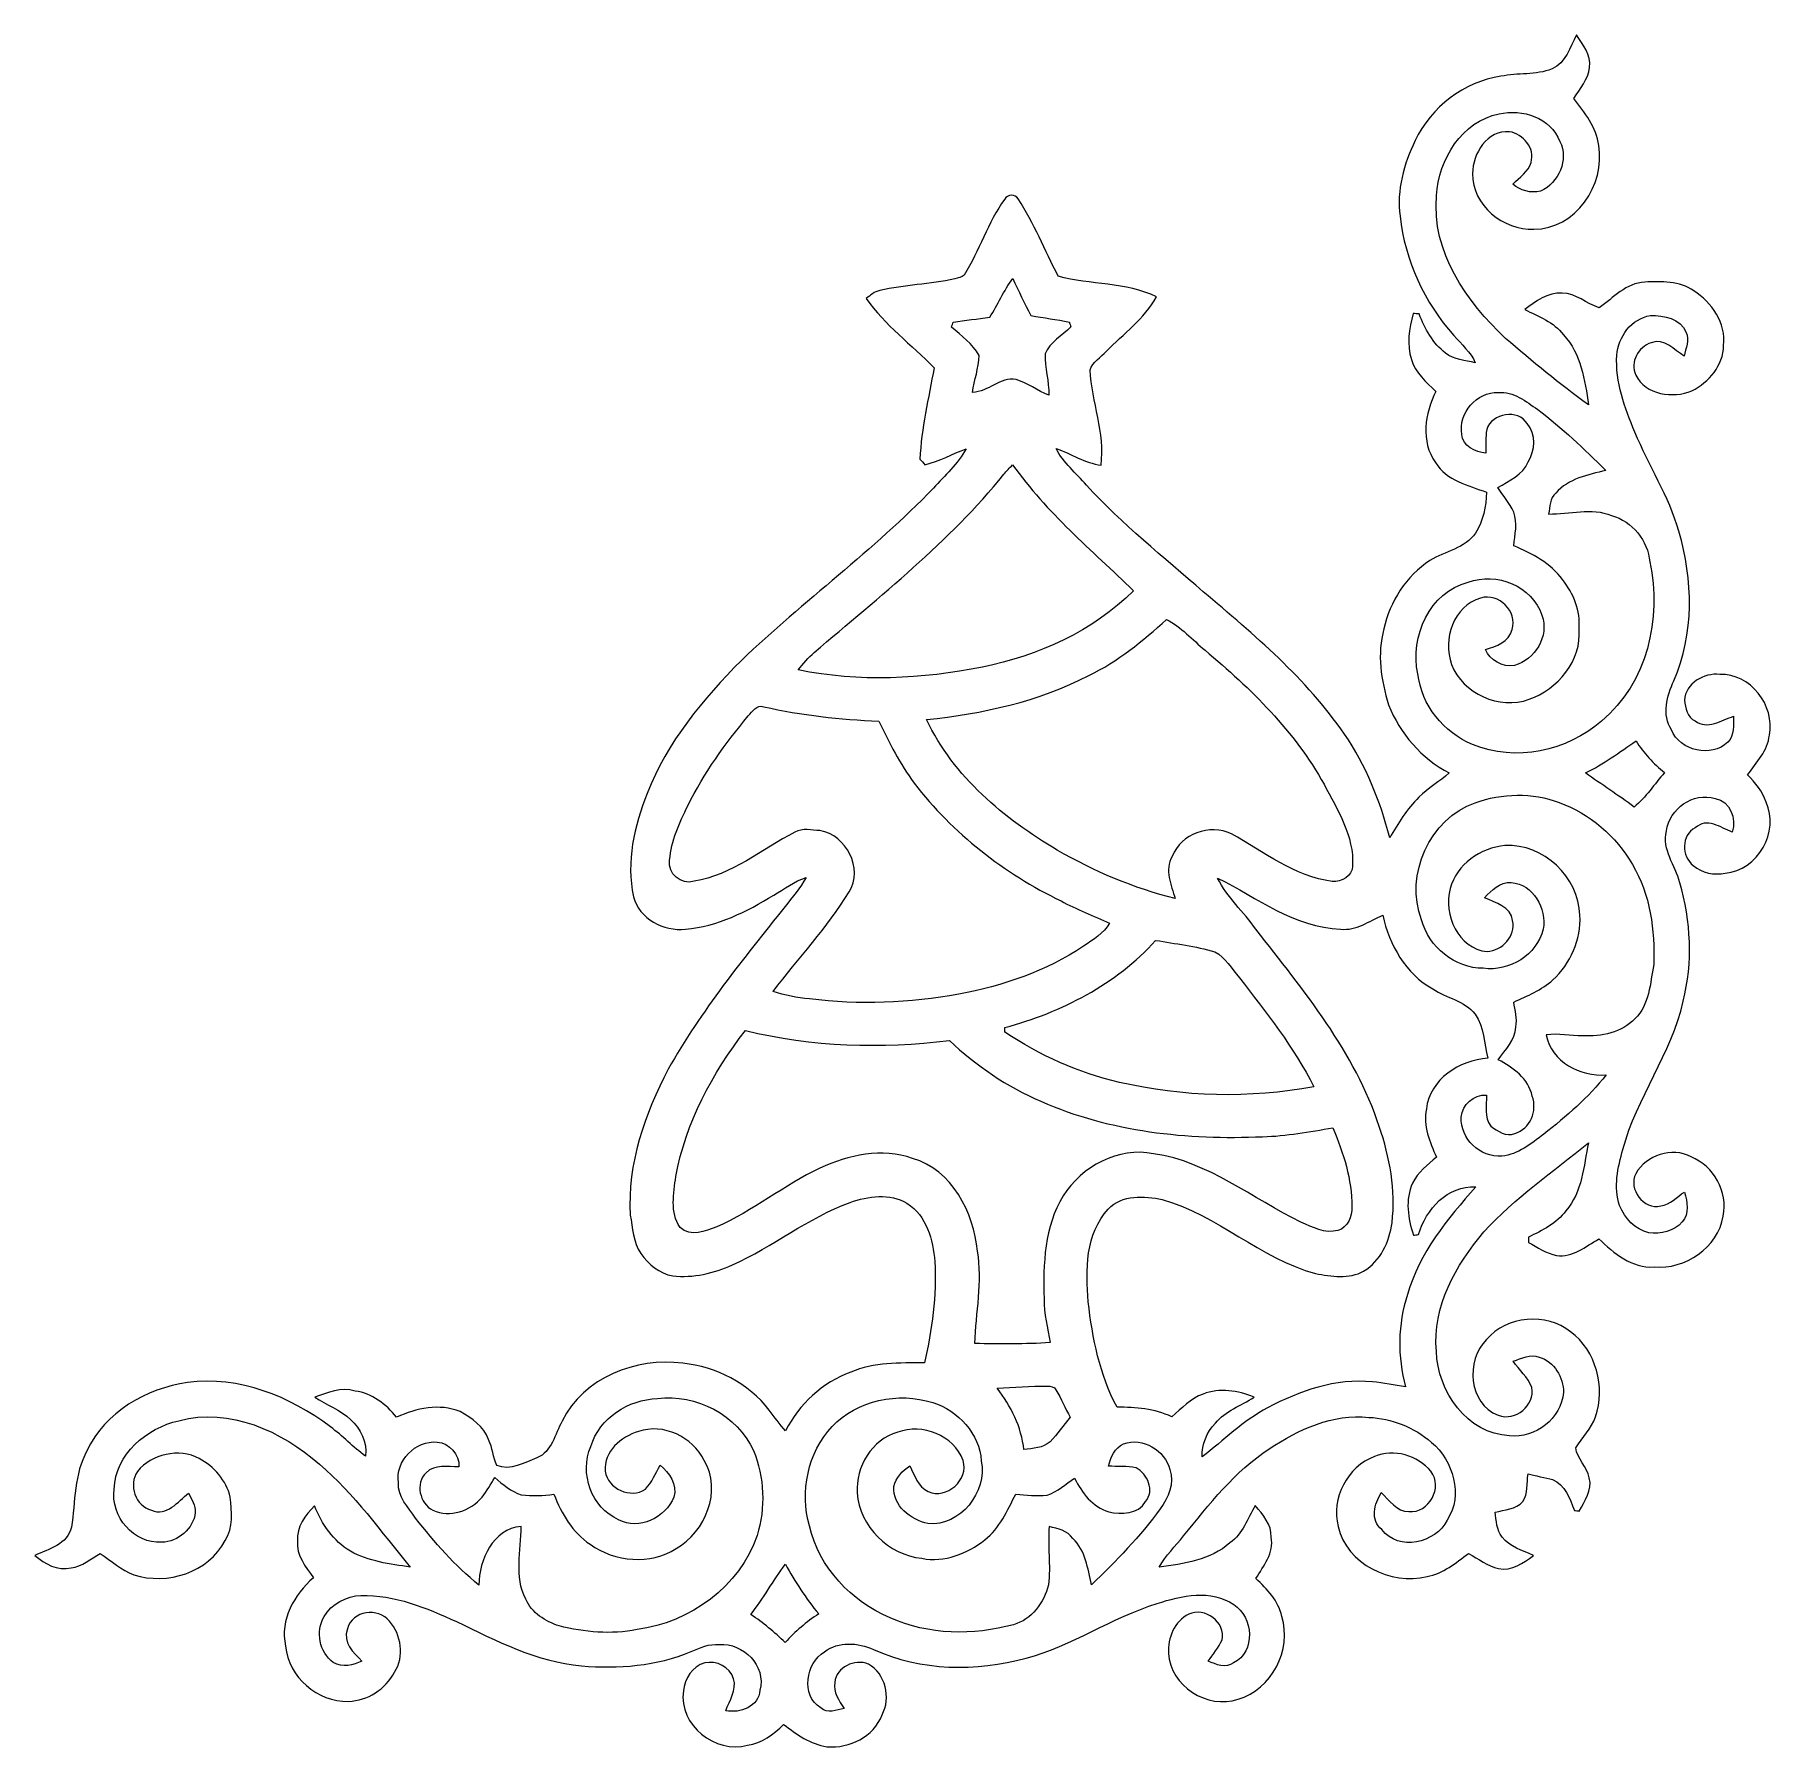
# Model space of a CAD drawing. Header units: centimetres. Extents: x -16.3 to 16.5, y -16.2 to 16.1.
import ezdxf

# ---------------------------------------------------------------- set-up
doc = ezdxf.new("R2010")
doc.units = ezdxf.units.CM
doc.header["$MEASUREMENT"] = 0
doc.layers.add('Layer 1', color=7, linetype='Continuous')

msp = doc.modelspace()

# ---------------------------------------------------------------- linework, layer by layer
at = {"layer": 'Layer 1', "color": 250, "lineweight": 9}
for points, knots in [([(12.20711, 15.45277), (12.46888, 15.57307), (12.54719, 15.85846), (12.66643, 16.09306), (12.66643, 16.09306), (12.78461, 15.90679), (12.94618, 15.71665), (12.91091, 15.47852), (12.91091, 15.47852), (12.88903, 15.25627), (12.7317, 15.082), (12.61881, 14.89961), (12.61881, 14.89961), (12.81495, 14.62868), (13.04673, 14.3588), (13.08412, 14.01167), (13.08412, 14.01167), (13.21782, 13.28107), (12.64668, 12.42805), (11.86563, 12.44252), (11.86563, 12.44252), (11.29095, 12.41324), (10.70499, 12.8916), (10.71345, 13.48603), (10.71345, 13.48603), (10.7124, 13.86139), (10.98862, 14.30871), (11.40807, 14.27237), (11.40807, 14.27237), (11.6596, 14.22969), (11.89738, 13.96087), (11.81165, 13.69664), (11.81165, 13.69664), (11.76438, 13.51884), (11.59505, 13.41336), (11.47122, 13.28954), (11.47122, 13.28954), (11.61304, 13.16465), (11.80318, 13.10856), (11.99298, 13.1576), (11.99298, 13.1576), (12.33129, 13.30753), (12.53026, 13.7492), (12.35316, 14.09069), (12.35316, 14.09069), (12.18454, 14.53449), (11.64796, 14.71511), (11.21193, 14.60645), (11.21193, 14.60645), (10.51096, 14.47452), (10.07528, 13.74709), (10.03683, 13.07364), (10.03683, 13.07364), (9.93593, 12.01777), (10.6048, 11.07903), (11.33187, 10.38793), (11.33187, 10.38793), (11.83811, 9.95684), (12.34717, 9.52469), (12.89045, 9.14051), (12.89045, 9.14051), (12.82589, 9.60407), (12.75392, 10.09584), (12.42125, 10.4546), (12.42125, 10.4546), (12.24275, 10.69838), (11.95065, 10.7961), (11.69453, 10.93227), (11.69453, 10.93227), (11.90126, 11.08362), (12.12633, 11.25083), (12.39797, 11.2399), (12.39797, 11.2399), (12.65832, 11.23743), (12.85517, 11.03846), (13.09153, 10.96402), (13.09153, 10.96402), (13.36317, 11.14959), (13.59671, 11.42863), (13.9516, 11.44592), (13.9516, 11.44592), (14.25922, 11.45968), (14.60636, 11.47026), (14.86953, 11.28011), (14.86953, 11.28011), (15.21066, 11.06457), (15.48442, 10.67439), (15.42974, 10.25317), (15.42974, 10.25317), (15.43256, 9.87959), (15.15175, 9.56526), (14.83743, 9.39839), (14.83743, 9.39839), (14.47865, 9.25729), (13.96501, 9.32149), (13.78191, 9.6986), (13.78191, 9.6986), (13.66797, 9.94344), (13.82707, 10.22813), (14.07013, 10.30574), (14.07013, 10.30574), (14.32202, 10.40205), (14.49805, 10.1671), (14.69173, 10.05386), (14.69173, 10.05386), (14.71678, 10.20026), (14.7958, 10.35689), (14.7263, 10.50047), (14.7263, 10.50047), (14.62823, 10.76365), (14.30156, 10.82468), (14.05496, 10.8148), (14.05496, 10.8148), (13.70183, 10.76576), (13.44748, 10.41369), (13.4242, 10.07219), (13.4242, 10.07219), (13.3928, 9.56667), (13.57166, 9.08231), (13.76463, 8.62511), (13.76463, 8.62511), (14.02357, 7.99681), (14.40421, 7.42072), (14.58978, 6.76244), (14.58978, 6.76244), (14.86071, 5.84875), (14.88152, 4.83592), (14.49805, 3.95009), (14.49805, 3.95009), (14.36823, 3.66751), (14.2684, 3.31121), (14.45078, 3.02793), (14.45078, 3.02793), (14.61341, 2.62858), (15.2022, 2.49594), (15.51194, 2.79756), (15.51194, 2.79756), (15.64246, 2.92633), (15.61036, 3.11647), (15.62059, 3.28263), (15.62059, 3.28263), (15.39517, 3.20996), (15.12071, 3.02122), (14.89916, 3.1955), (14.89916, 3.1955), (14.74006, 3.26005), (14.71783, 3.44103), (14.69702, 3.58673), (14.69702, 3.58673), (14.71431, 3.90281), (15.06426, 4.10354), (15.35918, 4.07003), (15.35918, 4.07003), (15.93351, 4.09437), (16.40411, 3.48301), (16.29263, 2.93021), (16.29263, 2.93021), (16.263, 2.63705), (16.04957, 2.41233), (15.88412, 2.1848), (15.88412, 2.1848), (16.021, 2.02992), (16.1674, 1.87293), (16.22913, 1.66973), (16.22913, 1.66973), (16.49372, 1.1194), (16.07215, 0.38245), (15.46431, 0.332), (15.46431, 0.332), (15.25441, 0.29425), (15.02651, 0.332), (14.86212, 0.47628), (14.86212, 0.47628), (14.63634, 0.64703), (14.63211, 1.05166), (14.89987, 1.18678), (14.89987, 1.18678), (15.11259, 1.38927), (15.37894, 1.18925), (15.59519, 1.10388), (15.59519, 1.10388), (15.67139, 1.35646), (15.55956, 1.69019), (15.27416, 1.735), (15.27416, 1.735), (14.85365, 1.8687), (14.41938, 1.54238), (14.35553, 1.12786), (14.35553, 1.12786), (14.27369, 0.77932), (14.52204, 0.47628), (14.60706, 0.1542), (14.60706, 0.1542), (14.81696, -0.56653), (14.85895, -1.3444), (14.67162, -2.07536), (14.67162, -2.07536), (14.45255, -3.06349), (13.80238, -3.88546), (13.53779, -4.85842), (13.53779, -4.85842), (13.44501, -5.19709), (13.35646, -5.5728), (13.47817, -5.91605), (13.47817, -5.91605), (13.57166, -6.15629), (13.76886, -6.36549), (14.02568, -6.42617), (14.02568, -6.42617), (14.24899, -6.45756), (14.50299, -6.39794), (14.65575, -6.22402), (14.65575, -6.22402), (14.7898, -6.06915), (14.75205, -5.84479), (14.69808, -5.66381), (14.69808, -5.66381), (14.5478, -5.74636), (14.43173, -5.90511), (14.25111, -5.92169), (14.25111, -5.92169), (13.93079, -6.00213), (13.62916, -5.59961), (13.78297, -5.31668), (13.78297, -5.31668), (13.97347, -4.96531), (14.46348, -4.80445), (14.82014, -4.99989), (14.82014, -4.99989), (15.2537, -5.17486), (15.51405, -5.65429), (15.42656, -6.11572), (15.42656, -6.11572), (15.32038, -6.70239), (14.71148, -7.12467), (14.12446, -7.06963), (14.12446, -7.06963), (13.70818, -7.09891), (13.37022, -6.80893), (13.08694, -6.54258), (13.08694, -6.54258), (12.84035, -6.68264), (12.59623, -6.89501), (12.29143, -6.8555), (12.29143, -6.8555), (12.09846, -6.81704), (11.93336, -6.69957), (11.76156, -6.60926), (11.76156, -6.60926), (11.76191, -6.58456), (11.76297, -6.53447), (11.76367, -6.50942), (11.76367, -6.50942), (12.02296, -6.38419), (12.29672, -6.25366), (12.46817, -6.01271), (12.46817, -6.01271), (12.77509, -5.65641), (12.8026, -5.17451), (12.88974, -4.73354), (12.88974, -4.73354), (12.22687, -5.28176), (11.50579, -5.76965), (10.92759, -6.41205), (10.92759, -6.41205), (10.39595, -7.03083), (9.95604, -7.81117), (10.03471, -8.65607), (10.03471, -8.65607), (10.05446, -9.40573), (10.60938, -10.20653), (11.40913, -10.24357), (11.40913, -10.24357), (11.89279, -10.29861), (12.3828, -9.9169), (12.42337, -9.42936), (12.42337, -9.42936), (12.41702, -9.14891), (12.25333, -8.84269), (11.96617, -8.76755), (11.96617, -8.76755), (11.80142, -8.70017), (11.63244, -8.78696), (11.47828, -8.84127), (11.47828, -8.84127), (11.58764, -9.01167), (11.75485, -9.14044), (11.82894, -9.33411), (11.82894, -9.33411), (11.8875, -9.67207), (11.52096, -9.98111), (11.19641, -9.85764), (11.19641, -9.85764), (10.63408, -9.64809), (10.57834, -8.824), (10.97486, -8.43524), (10.97486, -8.43524), (11.35621, -7.98649), (12.10058, -7.92124), (12.55672, -8.28742), (12.55672, -8.28742), (13.03261, -8.6462), (13.22029, -9.32882), (13.0238, -9.88727), (13.0238, -9.88727), (12.9483, -10.10774), (12.77685, -10.27462), (12.65514, -10.46865), (12.65514, -10.46865), (12.67278, -10.67926), (12.86998, -10.82777), (12.90597, -11.03627), (12.90597, -11.03627), (12.97194, -11.26804), (12.81601, -11.46595), (12.7197, -11.66104), (12.7197, -11.66104), (12.69642, -11.65715), (12.65056, -11.64939), (12.62727, -11.64551), (12.62727, -11.64551), (12.53661, -11.42503), (12.45723, -11.16362), (12.21452, -11.06696), (12.21452, -11.06696), (12.10022, -11.0405), (11.87198, -10.98794), (11.75768, -10.96148), (11.75768, -10.96148), (11.72593, -11.13293), (11.75803, -11.32978), (11.65819, -11.48147), (11.65819, -11.48147), (11.5259, -11.6254), (11.31741, -11.63881), (11.13855, -11.67797), (11.13855, -11.67797), (11.15972, -11.83954), (11.16219, -12.01311), (11.26873, -12.14752), (11.26873, -12.14752), (11.41301, -12.33449), (11.6529, -12.39693), (11.85751, -12.49465), (11.85751, -12.49465), (11.66913, -12.63717), (11.45146, -12.78746), (11.2017, -12.74159), (11.2017, -12.74159), (10.99532, -12.68903), (10.81964, -12.56062), (10.63796, -12.45443), (10.63796, -12.45443), (10.39983, -12.63223), (10.15889, -12.83649), (9.85691, -12.88976), (9.85691, -12.88976), (9.18169, -13.05204), (8.34455, -12.6601), (8.18686, -11.94961), (8.18686, -11.94961), (8.04822, -11.4222), (8.35972, -10.82142), (8.86948, -10.63481), (8.86948, -10.63481), (9.23249, -10.47535), (9.6844, -10.6154), (9.93064, -10.91138), (9.93064, -10.91138), (10.16136, -11.21195), (9.89748, -11.70513), (9.51507, -11.66915), (9.51507, -11.66915), (9.28365, -11.67021), (9.14606, -11.45395), (8.99719, -11.31214), (8.99719, -11.31214), (8.86701, -11.52028), (8.78305, -11.83143), (9.00883, -12.00817), (9.00883, -12.00817), (9.32175, -12.42162), (10.01954, -12.26393), (10.23791, -11.82825), (10.23791, -11.82825), (10.54059, -11.358), (10.35045, -10.71312), (9.94334, -10.3674), (9.94334, -10.3674), (9.61667, -10.08624), (9.19333, -9.9116), (8.76153, -9.89821), (8.76153, -9.89821), (8.08773, -9.82483), (7.43721, -10.12151), (6.89181, -10.49087), (6.89181, -10.49087), (6.23988, -10.90927), (5.76645, -11.53439), (5.28068, -12.12529), (5.28068, -12.12529), (5.12545, -12.31861), (4.94695, -12.49641), (4.81995, -12.71125), (4.81995, -12.71125), (5.28667, -12.65058), (5.78762, -12.58461), (6.1531, -12.25617), (6.1531, -12.25617), (6.39898, -12.09072), (6.47695, -11.7958), (6.62758, -11.55732), (6.62758, -11.55732), (6.77257, -11.72454), (6.93908, -11.91327), (6.92815, -12.14963), (6.92815, -12.14963), (6.98565, -12.44667), (6.78492, -12.69256), (6.64134, -12.9261), (6.64134, -12.9261), (6.84666, -13.13), (7.06608, -13.34273), (7.12676, -13.63906), (7.12676, -13.63906), (7.32008, -14.27053), (6.94226, -15.01066), (6.30514, -15.19587), (6.30514, -15.19587), (5.73364, -15.39342), (5.02703, -14.94575), (4.9981, -14.33368), (4.9981, -14.33368), (4.98364, -14.04828), (5.10781, -13.72514), (5.3791, -13.5992), (5.3791, -13.5992), (5.67896, -13.45809), (6.0836, -13.74701), (6.00387, -14.08285), (6.00387, -14.08285), (5.9372, -14.22749), (5.8356, -14.35132), (5.74352, -14.48008), (5.74352, -14.48008), (5.8931, -14.54182), (6.0716, -14.62366), (6.22189, -14.51219), (6.22189, -14.51219), (6.63605, -14.31181), (6.5976, -13.64294), (6.2233, -13.41752), (6.2233, -13.41752), (5.80138, -13.12436), (5.2394, -13.24924), (4.78608, -13.3967), (4.78608, -13.3967), (3.93236, -13.66234), (3.18765, -14.19469), (2.31981, -14.42399), (2.31981, -14.42399), (1.38178, -14.67834), (0.34461, -14.66847), (-0.55004, -14.26136), (-0.55004, -14.26136), (-0.83825, -14.12836), (-1.20162, -14.10508), (-1.4669, -14.30369), (-1.4669, -14.30369), (-1.81862, -14.51677), (-1.91881, -15.12637), (-1.53852, -15.35885), (-1.53852, -15.35885), (-1.41046, -15.47597), (-1.24748, -15.39907), (-1.10143, -15.36838), (-1.10143, -15.36838), (-1.19244, -15.22127), (-1.31027, -15.06605), (-1.27288, -14.88013), (-1.27288, -14.88013), (-1.25242, -14.59262), (-0.89399, -14.42999), (-0.64387, -14.53512), (-0.64387, -14.53512), (-0.32144, -14.71433), (-0.21278, -15.17117), (-0.38599, -15.49114), (-0.38599, -15.49114), (-0.54016, -15.90354), (-0.99983, -16.12438), (-1.42175, -16.08946), (-1.42175, -16.08946), (-1.73325, -16.04571), (-1.99325, -15.85521), (-2.23631, -15.67), (-2.23631, -15.67), (-2.42575, -15.85274), (-2.64271, -16.02984), (-2.9147, -16.06229), (-2.9147, -16.06229), (-3.51513, -16.2281), (-4.21645, -15.68023), (-4.11874, -15.041), (-4.11874, -15.041), (-4.10039, -14.81169), (-3.95187, -14.57745), (-3.72045, -14.51465), (-3.72045, -14.51465), (-3.49961, -14.46209), (-3.24561, -14.59262), (-3.17752, -14.81028), (-3.17752, -14.81028), (-3.11367, -15.02936), (-3.25619, -15.21668), (-3.32252, -15.41247), (-3.32252, -15.41247), (-3.05687, -15.46645), (-2.69845, -15.33416), (-2.68222, -15.02689), (-2.68222, -15.02689), (-2.55769, -14.57145), (-2.99831, -14.13048), (-3.44493, -14.16752), (-3.44493, -14.16752), (-3.63437, -14.14988), (-3.80723, -14.22961), (-3.97657, -14.29911), (-3.97657, -14.29911), (-4.62109, -14.57745), (-5.34358, -14.62366), (-6.03608, -14.57004), (-6.03608, -14.57004), (-6.87746, -14.49031), (-7.63699, -14.10261), (-8.38382, -13.73749), (-8.38382, -13.73749), (-8.95073, -13.47925), (-9.54657, -13.23054), (-10.18193, -13.24465), (-10.18193, -13.24465), (-10.4585, -13.257), (-10.73332, -13.40199), (-10.87443, -13.644), (-10.87443, -13.644), (-11.03318, -13.92234), (-10.96439, -14.31287), (-10.70051, -14.50337), (-10.70051, -14.50337), (-10.52624, -14.60779), (-10.33045, -14.5591), (-10.16182, -14.48044), (-10.16182, -14.48044), (-10.32233, -14.32063), (-10.53047, -14.12942), (-10.43487, -13.87366), (-10.43487, -13.87366), (-10.34773, -13.52405), (-9.85314, -13.46761), (-9.64394, -13.72796), (-9.64394, -13.72796), (-9.42063, -13.98196), (-9.36101, -14.39647), (-9.5494, -14.68752), (-9.5494, -14.68752), (-9.71767, -15.00643), (-10.05457, -15.2255), (-10.41688, -15.23714), (-10.41688, -15.23714), (-10.9972, -15.25231), (-11.54153, -14.77889), (-11.59868, -14.19645), (-11.59868, -14.19645), (-11.70804, -13.69939), (-11.43429, -13.22913), (-11.07269, -12.91163), (-11.07269, -12.91163), (-11.22333, -12.70843), (-11.39725, -12.49042), (-11.37608, -12.21948), (-11.37608, -12.21948), (-11.39301, -11.96019), (-11.23179, -11.73159), (-11.05258, -11.5612), (-11.05258, -11.5612), (-10.91994, -11.90481), (-10.69875, -12.22195), (-10.37878, -12.41422), (-10.37878, -12.41422), (-10.03835, -12.61036), (-9.63618, -12.65058), (-9.25589, -12.71514), (-9.25589, -12.71514), (-9.80057, -12.0498), (-10.30575, -11.34107), (-10.95945, -10.77486), (-10.95945, -10.77486), (-11.67524, -10.15961), (-12.64432, -9.69959), (-13.60422, -9.961), (-13.60422, -9.961), (-14.20712, -10.09682), (-14.80261, -10.59141), (-14.81884, -11.24687), (-14.81884, -11.24687), (-14.89574, -11.75699), (-14.44772, -12.28334), (-13.9256, -12.24524), (-13.9256, -12.24524), (-13.62186, -12.23677), (-13.32518, -11.99406), (-13.29625, -11.68502), (-13.29625, -11.68502), (-13.29131, -11.55379), (-13.36539, -11.43773), (-13.42219, -11.32484), (-13.42219, -11.32484), (-13.61798, -11.47406), (-13.83459, -11.77428), (-14.11822, -11.64022), (-14.11822, -11.64022), (-14.41985, -11.56861), (-14.55602, -11.16432), (-14.38139, -10.9135), (-14.38139, -10.9135), (-14.1161, -10.57942), (-13.59999, -10.47535), (-13.2204, -10.67008), (-13.2204, -10.67008), (-12.94382, -10.82142), (-12.70817, -11.08319), (-12.63938, -11.39645), (-12.63938, -11.39645), (-12.60869, -11.66562), (-12.57729, -11.97113), (-12.73075, -12.21207), (-12.73075, -12.21207), (-13.04507, -12.81568), (-13.8233, -13.05874), (-14.45124, -12.85589), (-14.45124, -12.85589), (-14.68408, -12.76205), (-14.8774, -12.59625), (-15.0813, -12.45373), (-15.0813, -12.45373), (-15.25734, -12.55639), (-15.42174, -12.70138), (-15.63058, -12.72854), (-15.63058, -12.72854), (-15.88352, -12.78463), (-16.12659, -12.6534), (-16.30968, -12.49147), (-16.30968, -12.49147), (-16.04862, -12.37647), (-15.69725, -12.28051), (-15.62352, -11.96337), (-15.62352, -11.96337), (-15.54944, -11.48429), (-15.57555, -10.96289), (-15.33142, -10.52685), (-15.33142, -10.52685), (-14.98958, -9.7959), (-14.21735, -9.35281), (-13.43912, -9.24414), (-13.43912, -9.24414), (-12.47322, -9.11186), (-11.51402, -9.50345), (-10.75484, -10.07635), (-10.75484, -10.07635), (-10.522, -10.24357), (-10.33115, -10.46194), (-10.09444, -10.62387), (-10.09444, -10.62387), (-10.05881, -10.36564), (-10.18792, -10.1141), (-10.37207, -9.94088), (-10.37207, -9.94088), (-10.57175, -9.76027), (-10.82328, -9.65761), (-11.05011, -9.51862), (-11.05011, -9.51862), (-10.80811, -9.43748), (-10.55129, -9.31823), (-10.29129, -9.40184), (-10.29129, -9.40184), (-9.96885, -9.43854), (-9.71238, -9.65444), (-9.51094, -9.89291), (-9.51094, -9.89291), (-9.14088, -9.72992), (-8.70379, -9.62692), (-8.3175, -9.79025), (-8.3175, -9.79025), (-8.09419, -9.90455), (-7.87194, -10.06964), (-7.78339, -10.31484), (-7.78339, -10.31484), (-7.70578, -10.46829), (-7.69625, -10.64468), (-7.62923, -10.80167), (-7.62923, -10.80167), (-7.38158, -10.90927), (-7.10253, -10.74769), (-6.87393, -10.6602), (-6.87393, -10.6602), (-6.58959, -10.54238), (-6.5395, -10.2104), (-6.39592, -9.97123), (-6.39592, -9.97123), (-6.00045, -9.1415), (-5.00597, -8.76826), (-4.13214, -8.88009), (-4.13214, -8.88009), (-3.50384, -8.94641), (-2.89213, -9.25756), (-2.50584, -9.76344), (-2.50584, -9.76344), (-2.40353, -9.89115), (-2.30828, -10.02661), (-2.20174, -10.15184), (-2.20174, -10.15184), (-1.94386, -9.65055), (-1.50642, -9.24027), (-0.97266, -9.04941), (-0.97266, -9.04941), (-0.53875, -8.85716), (-0.05615, -8.87621), (0.40846, -8.87233), (0.40846, -8.87233), (0.55663, -8.25003), (0.64094, -7.60832), (0.60708, -6.96803), (0.60708, -6.96803), (0.56792, -6.56163), (0.45291, -6.10408), (0.08214, -5.87301), (0.08214, -5.87301), (-0.24241, -5.67193), (-0.6467, -5.74178), (-0.98748, -5.85572), (-0.98748, -5.85572), (-1.77629, -6.14465), (-2.43599, -6.68828), (-3.19834, -7.03189), (-3.19834, -7.03189), (-3.549, -7.18817), (-3.93635, -7.27848), (-4.32158, -7.23932), (-4.32158, -7.23932), (-4.56923, -7.19275), (-4.77878, -7.01883), (-4.92095, -6.81704), (-4.92095, -6.81704), (-5.061, -6.60432), (-5.0797, -6.33762), (-5.11851, -6.0935), (-5.11851, -6.0935), (-5.18024, -5.13218), (-4.84299, -4.1952), (-4.40731, -3.35382), (-4.40731, -3.35382), (-3.78818, -2.25739), (-2.99267, -1.27667), (-2.20985, -0.29524), (-2.20985, -0.29524), (-2.07051, -0.11744), (-1.92481, 0.05683), (-1.81298, 0.25403), (-1.81298, 0.25403), (-2.03488, 0.17995), (-2.2222, 0.03461), (-2.42329, -0.08075), (-2.42329, -0.08075), (-2.92952, -0.38908), (-3.47985, -0.67024), (-4.08028, -0.71716), (-4.08028, -0.71716), (-4.49339, -0.76761), (-4.94953, -0.52772), (-5.05748, -0.10862), (-5.05748, -0.10862), (-5.19965, 0.54719), (-5.04584, 1.22276), (-4.79819, 1.83271), (-4.79819, 1.83271), (-4.43235, 2.80109), (-3.74691, 3.60578), (-3.02971, 4.33461), (-3.02971, 4.33461), (-1.86237, 5.45293), (-0.54122, 6.4019), (0.5778, 7.57136), (0.5778, 7.57136), (0.79828, 7.80596), (1.03464, 8.03032), (1.19586, 8.31255), (1.19586, 8.31255), (0.93622, 8.21518), (0.69068, 8.0797), (0.42081, 8.01163), (0.42081, 8.01163), (0.38906, 8.04655), (0.35731, 8.08077), (0.32556, 8.11534), (0.32556, 8.11534), (0.35272, 8.69637), (0.4896, 9.26328), (0.59085, 9.83408), (0.59085, 9.83408), (0.16857, 10.27081), (-0.33414, 10.63524), (-0.68339, 11.1383), (-0.68339, 11.1383), (-0.60577, 11.19827), (-0.52887, 11.26706), (-0.43009, 11.28752), (-0.43009, 11.28752), (0.03381, 11.39794), (0.51535, 11.40006), (0.98067, 11.50413), (0.98067, 11.50413), (1.0417, 11.52035), (1.10661, 11.53588), (1.15706, 11.5768), (1.15706, 11.5768), (1.44669, 12.03259), (1.59838, 12.56634), (1.9187, 13.00414), (1.9187, 13.00414), (1.96915, 13.0941), (2.12226, 13.10891), (2.172, 13.01155), (2.172, 13.01155), (2.4701, 12.55364), (2.67153, 12.04141), (2.92377, 11.55845), (2.92377, 11.55845), (3.53196, 11.38348), (4.19553, 11.45262), (4.77338, 11.16828), (4.77338, 11.16828), (4.54513, 10.75412), (4.15214, 10.47402), (3.82653, 10.14346), (3.82653, 10.14346), (3.72493, 10.03093), (3.57217, 9.94485), (3.52384, 9.79351), (3.52384, 9.79351), (3.557, 9.19308), (3.80783, 8.61205), (3.73092, 8.00316), (3.73092, 8.00316), (3.42683, 8.04549), (3.16683, 8.21659), (2.88355, 8.31994), (2.88355, 8.31994), (3.02078, 8.04937), (3.26138, 7.85394), (3.45576, 7.62745), (3.45576, 7.62745), (4.1278, 6.89756), (4.90461, 6.2749), (5.65109, 5.62403), (5.65109, 5.62403), (6.611, 4.81511), (7.58714, 3.99242), (8.30363, 2.94961), (8.30363, 2.94961), (8.70968, 2.35976), (8.97814, 1.68843), (9.15629, 0.99769), (9.15629, 0.99769), (9.31575, 1.26721), (9.47626, 1.54203), (9.70521, 1.75934), (9.70521, 1.75934), (9.87137, 1.94172), (10.09715, 2.05073), (10.27566, 2.21901), (10.27566, 2.21901), (9.75249, 2.48889), (9.34715, 2.95349), (9.13513, 3.5003), (9.13513, 3.5003), (8.99578, 3.95679), (8.91393, 4.45668), (9.04658, 4.92516), (9.04658, 4.92516), (9.15735, 5.44164), (9.46744, 5.92071), (9.9123, 6.20999), (9.9123, 6.20999), (10.1917, 6.39273), (10.57199, 6.43365), (10.76919, 6.72857), (10.76919, 6.72857), (10.91171, 6.95541), (10.96675, 7.23058), (10.97627, 7.49551), (10.97627, 7.49551), (10.63126, 7.62181), (10.2245, 7.71353), (10.01848, 8.0529), (10.01848, 8.0529), (9.72956, 8.45154), (9.82057, 8.97647), (10.02201, 9.39098), (10.02201, 9.39098), (9.84245, 9.56454), (9.63748, 9.74094), (9.56516, 9.9893), (9.56516, 9.9893), (9.46815, 10.27222), (9.52424, 10.5742), (9.5955, 10.85607), (9.5955, 10.85607), (9.62337, 10.85396), (9.67946, 10.84937), (9.70733, 10.8469), (9.70733, 10.8469), (9.81916, 10.56997), (9.96345, 10.29268), (10.20757, 10.10888), (10.20757, 10.10888), (10.36385, 9.98119), (10.57622, 9.9766), (10.76496, 9.92933), (10.76496, 9.92933), (10.67571, 10.13147), (10.50249, 10.27574), (10.36315, 10.44121), (10.36315, 10.44121), (9.80717, 11.06174), (9.43887, 11.85338), (9.35173, 12.68417), (9.35173, 12.68417), (9.28082, 13.17241), (9.42581, 13.66665), (9.63254, 14.10516), (9.63254, 14.10516), (9.93664, 14.73557), (10.54906, 15.21359), (11.24615, 15.31413), (11.24615, 15.31413), (11.56259, 15.38186), (11.90231, 15.33353), (12.20711, 15.45277), (12.20711, 15.45277), (12.20711, 15.45277), (12.20711, 15.45277), (12.20711, 15.45277)], [0, 0, 0, 0, 0.0041841, 0.0041841, 0.0041841, 0.0041841, 0.0083682, 0.0083682, 0.0083682, 0.0083682, 0.0125523, 0.0125523, 0.0125523, 0.0125523, 0.0167364, 0.0167364, 0.0167364, 0.0167364, 0.0209205, 0.0209205, 0.0209205, 0.0209205, 0.0251046, 0.0251046, 0.0251046, 0.0251046, 0.0292887, 0.0292887, 0.0292887, 0.0292887, 0.0334728, 0.0334728, 0.0334728, 0.0334728, 0.0376569, 0.0376569, 0.0376569, 0.0376569, 0.041841, 0.041841, 0.041841, 0.041841, 0.0460251, 0.0460251, 0.0460251, 0.0460251, 0.05020921, 0.05020921, 0.05020921, 0.05020921, 0.05439331, 0.05439331, 0.05439331, 0.05439331, 0.05857741, 0.05857741, 0.05857741, 0.05857741, 0.06276151, 0.06276151, 0.06276151, 0.06276151, 0.06694561, 0.06694561, 0.06694561, 0.06694561, 0.07112971, 0.07112971, 0.07112971, 0.07112971, 0.07531381, 0.07531381, 0.07531381, 0.07531381, 0.07949791, 0.07949791, 0.07949791, 0.07949791, 0.08368201, 0.08368201, 0.08368201, 0.08368201, 0.08786611, 0.08786611, 0.08786611, 0.08786611, 0.09205021, 0.09205021, 0.09205021, 0.09205021, 0.09623431, 0.09623431, 0.09623431, 0.09623431, 0.10041841, 0.10041841, 0.10041841, 0.10041841, 0.10460251, 0.10460251, 0.10460251, 0.10460251, 0.10878661, 0.10878661, 0.10878661, 0.10878661, 0.11297071, 0.11297071, 0.11297071, 0.11297071, 0.11715481, 0.11715481, 0.11715481, 0.11715481, 0.12133891, 0.12133891, 0.12133891, 0.12133891, 0.12552301, 0.12552301, 0.12552301, 0.12552301, 0.12970711, 0.12970711, 0.12970711, 0.12970711, 0.13389121, 0.13389121, 0.13389121, 0.13389121, 0.13807531, 0.13807531, 0.13807531, 0.13807531, 0.14225941, 0.14225941, 0.14225941, 0.14225941, 0.14644351, 0.14644351, 0.14644351, 0.14644351, 0.15062762, 0.15062762, 0.15062762, 0.15062762, 0.15481172, 0.15481172, 0.15481172, 0.15481172, 0.15899582, 0.15899582, 0.15899582, 0.15899582, 0.16317992, 0.16317992, 0.16317992, 0.16317992, 0.16736402, 0.16736402, 0.16736402, 0.16736402, 0.17154812, 0.17154812, 0.17154812, 0.17154812, 0.17573222, 0.17573222, 0.17573222, 0.17573222, 0.17991632, 0.17991632, 0.17991632, 0.17991632, 0.18410042, 0.18410042, 0.18410042, 0.18410042, 0.18828452, 0.18828452, 0.18828452, 0.18828452, 0.19246862, 0.19246862, 0.19246862, 0.19246862, 0.19665272, 0.19665272, 0.19665272, 0.19665272, 0.20083682, 0.20083682, 0.20083682, 0.20083682, 0.20502092, 0.20502092, 0.20502092, 0.20502092, 0.20920502, 0.20920502, 0.20920502, 0.20920502, 0.21338912, 0.21338912, 0.21338912, 0.21338912, 0.21757322, 0.21757322, 0.21757322, 0.21757322, 0.22175732, 0.22175732, 0.22175732, 0.22175732, 0.22594142, 0.22594142, 0.22594142, 0.22594142, 0.23012552, 0.23012552, 0.23012552, 0.23012552, 0.23430962, 0.23430962, 0.23430962, 0.23430962, 0.23849372, 0.23849372, 0.23849372, 0.23849372, 0.24267782, 0.24267782, 0.24267782, 0.24267782, 0.24686192, 0.24686192, 0.24686192, 0.24686192, 0.25104603, 0.25104603, 0.25104603, 0.25104603, 0.25523013, 0.25523013, 0.25523013, 0.25523013, 0.25941423, 0.25941423, 0.25941423, 0.25941423, 0.26359833, 0.26359833, 0.26359833, 0.26359833, 0.26778243, 0.26778243, 0.26778243, 0.26778243, 0.27196653, 0.27196653, 0.27196653, 0.27196653, 0.27615063, 0.27615063, 0.27615063, 0.27615063, 0.28033473, 0.28033473, 0.28033473, 0.28033473, 0.28451883, 0.28451883, 0.28451883, 0.28451883, 0.28870293, 0.28870293, 0.28870293, 0.28870293, 0.29288703, 0.29288703, 0.29288703, 0.29288703, 0.29707113, 0.29707113, 0.29707113, 0.29707113, 0.30125523, 0.30125523, 0.30125523, 0.30125523, 0.30543933, 0.30543933, 0.30543933, 0.30543933, 0.30962343, 0.30962343, 0.30962343, 0.30962343, 0.31380753, 0.31380753, 0.31380753, 0.31380753, 0.31799163, 0.31799163, 0.31799163, 0.31799163, 0.32217573, 0.32217573, 0.32217573, 0.32217573, 0.32635983, 0.32635983, 0.32635983, 0.32635983, 0.33054393, 0.33054393, 0.33054393, 0.33054393, 0.33472803, 0.33472803, 0.33472803, 0.33472803, 0.33891213, 0.33891213, 0.33891213, 0.33891213, 0.34309623, 0.34309623, 0.34309623, 0.34309623, 0.34728033, 0.34728033, 0.34728033, 0.34728033, 0.35146444, 0.35146444, 0.35146444, 0.35146444, 0.35564854, 0.35564854, 0.35564854, 0.35564854, 0.35983264, 0.35983264, 0.35983264, 0.35983264, 0.36401674, 0.36401674, 0.36401674, 0.36401674, 0.36820084, 0.36820084, 0.36820084, 0.36820084, 0.37238494, 0.37238494, 0.37238494, 0.37238494, 0.37656904, 0.37656904, 0.37656904, 0.37656904, 0.38075314, 0.38075314, 0.38075314, 0.38075314, 0.38493724, 0.38493724, 0.38493724, 0.38493724, 0.38912134, 0.38912134, 0.38912134, 0.38912134, 0.39330544, 0.39330544, 0.39330544, 0.39330544, 0.39748954, 0.39748954, 0.39748954, 0.39748954, 0.40167364, 0.40167364, 0.40167364, 0.40167364, 0.40585774, 0.40585774, 0.40585774, 0.40585774, 0.41004184, 0.41004184, 0.41004184, 0.41004184, 0.41422594, 0.41422594, 0.41422594, 0.41422594, 0.41841004, 0.41841004, 0.41841004, 0.41841004, 0.42259414, 0.42259414, 0.42259414, 0.42259414, 0.42677824, 0.42677824, 0.42677824, 0.42677824, 0.43096234, 0.43096234, 0.43096234, 0.43096234, 0.43514644, 0.43514644, 0.43514644, 0.43514644, 0.43933054, 0.43933054, 0.43933054, 0.43933054, 0.44351464, 0.44351464, 0.44351464, 0.44351464, 0.44769874, 0.44769874, 0.44769874, 0.44769874, 0.45188285, 0.45188285, 0.45188285, 0.45188285, 0.45606695, 0.45606695, 0.45606695, 0.45606695, 0.46025105, 0.46025105, 0.46025105, 0.46025105, 0.46443515, 0.46443515, 0.46443515, 0.46443515, 0.46861925, 0.46861925, 0.46861925, 0.46861925, 0.47280335, 0.47280335, 0.47280335, 0.47280335, 0.47698745, 0.47698745, 0.47698745, 0.47698745, 0.48117155, 0.48117155, 0.48117155, 0.48117155, 0.48535565, 0.48535565, 0.48535565, 0.48535565, 0.48953975, 0.48953975, 0.48953975, 0.48953975, 0.49372385, 0.49372385, 0.49372385, 0.49372385, 0.49790795, 0.49790795, 0.49790795, 0.49790795, 0.50209205, 0.50209205, 0.50209205, 0.50209205, 0.50627615, 0.50627615, 0.50627615, 0.50627615, 0.51046025, 0.51046025, 0.51046025, 0.51046025, 0.51464435, 0.51464435, 0.51464435, 0.51464435, 0.51882845, 0.51882845, 0.51882845, 0.51882845, 0.52301255, 0.52301255, 0.52301255, 0.52301255, 0.52719665, 0.52719665, 0.52719665, 0.52719665, 0.53138075, 0.53138075, 0.53138075, 0.53138075, 0.53556485, 0.53556485, 0.53556485, 0.53556485, 0.53974895, 0.53974895, 0.53974895, 0.53974895, 0.54393305, 0.54393305, 0.54393305, 0.54393305, 0.54811715, 0.54811715, 0.54811715, 0.54811715, 0.55230126, 0.55230126, 0.55230126, 0.55230126, 0.55648536, 0.55648536, 0.55648536, 0.55648536, 0.56066946, 0.56066946, 0.56066946, 0.56066946, 0.56485356, 0.56485356, 0.56485356, 0.56485356, 0.56903766, 0.56903766, 0.56903766, 0.56903766, 0.57322176, 0.57322176, 0.57322176, 0.57322176, 0.57740586, 0.57740586, 0.57740586, 0.57740586, 0.58158996, 0.58158996, 0.58158996, 0.58158996, 0.58577406, 0.58577406, 0.58577406, 0.58577406, 0.58995816, 0.58995816, 0.58995816, 0.58995816, 0.59414226, 0.59414226, 0.59414226, 0.59414226, 0.59832636, 0.59832636, 0.59832636, 0.59832636, 0.60251046, 0.60251046, 0.60251046, 0.60251046, 0.60669456, 0.60669456, 0.60669456, 0.60669456, 0.61087866, 0.61087866, 0.61087866, 0.61087866, 0.61506276, 0.61506276, 0.61506276, 0.61506276, 0.61924686, 0.61924686, 0.61924686, 0.61924686, 0.62343096, 0.62343096, 0.62343096, 0.62343096, 0.62761506, 0.62761506, 0.62761506, 0.62761506, 0.63179916, 0.63179916, 0.63179916, 0.63179916, 0.63598326, 0.63598326, 0.63598326, 0.63598326, 0.64016736, 0.64016736, 0.64016736, 0.64016736, 0.64435146, 0.64435146, 0.64435146, 0.64435146, 0.64853556, 0.64853556, 0.64853556, 0.64853556, 0.65271967, 0.65271967, 0.65271967, 0.65271967, 0.65690377, 0.65690377, 0.65690377, 0.65690377, 0.66108787, 0.66108787, 0.66108787, 0.66108787, 0.66527197, 0.66527197, 0.66527197, 0.66527197, 0.66945607, 0.66945607, 0.66945607, 0.66945607, 0.67364017, 0.67364017, 0.67364017, 0.67364017, 0.67782427, 0.67782427, 0.67782427, 0.67782427, 0.68200837, 0.68200837, 0.68200837, 0.68200837, 0.68619247, 0.68619247, 0.68619247, 0.68619247, 0.69037657, 0.69037657, 0.69037657, 0.69037657, 0.69456067, 0.69456067, 0.69456067, 0.69456067, 0.69874477, 0.69874477, 0.69874477, 0.69874477, 0.70292887, 0.70292887, 0.70292887, 0.70292887, 0.70711297, 0.70711297, 0.70711297, 0.70711297, 0.71129707, 0.71129707, 0.71129707, 0.71129707, 0.71548117, 0.71548117, 0.71548117, 0.71548117, 0.71966527, 0.71966527, 0.71966527, 0.71966527, 0.72384937, 0.72384937, 0.72384937, 0.72384937, 0.72803347, 0.72803347, 0.72803347, 0.72803347, 0.73221757, 0.73221757, 0.73221757, 0.73221757, 0.73640167, 0.73640167, 0.73640167, 0.73640167, 0.74058577, 0.74058577, 0.74058577, 0.74058577, 0.74476987, 0.74476987, 0.74476987, 0.74476987, 0.74895397, 0.74895397, 0.74895397, 0.74895397, 0.75313808, 0.75313808, 0.75313808, 0.75313808, 0.75732218, 0.75732218, 0.75732218, 0.75732218, 0.76150628, 0.76150628, 0.76150628, 0.76150628, 0.76569038, 0.76569038, 0.76569038, 0.76569038, 0.76987448, 0.76987448, 0.76987448, 0.76987448, 0.77405858, 0.77405858, 0.77405858, 0.77405858, 0.77824268, 0.77824268, 0.77824268, 0.77824268, 0.78242678, 0.78242678, 0.78242678, 0.78242678, 0.78661088, 0.78661088, 0.78661088, 0.78661088, 0.79079498, 0.79079498, 0.79079498, 0.79079498, 0.79497908, 0.79497908, 0.79497908, 0.79497908, 0.79916318, 0.79916318, 0.79916318, 0.79916318, 0.80334728, 0.80334728, 0.80334728, 0.80334728, 0.80753138, 0.80753138, 0.80753138, 0.80753138, 0.81171548, 0.81171548, 0.81171548, 0.81171548, 0.81589958, 0.81589958, 0.81589958, 0.81589958, 0.82008368, 0.82008368, 0.82008368, 0.82008368, 0.82426778, 0.82426778, 0.82426778, 0.82426778, 0.82845188, 0.82845188, 0.82845188, 0.82845188, 0.83263598, 0.83263598, 0.83263598, 0.83263598, 0.83682008, 0.83682008, 0.83682008, 0.83682008, 0.84100418, 0.84100418, 0.84100418, 0.84100418, 0.84518828, 0.84518828, 0.84518828, 0.84518828, 0.84937238, 0.84937238, 0.84937238, 0.84937238, 0.85355649, 0.85355649, 0.85355649, 0.85355649, 0.85774059, 0.85774059, 0.85774059, 0.85774059, 0.86192469, 0.86192469, 0.86192469, 0.86192469, 0.86610879, 0.86610879, 0.86610879, 0.86610879, 0.87029289, 0.87029289, 0.87029289, 0.87029289, 0.87447699, 0.87447699, 0.87447699, 0.87447699, 0.87866109, 0.87866109, 0.87866109, 0.87866109, 0.88284519, 0.88284519, 0.88284519, 0.88284519, 0.88702929, 0.88702929, 0.88702929, 0.88702929, 0.89121339, 0.89121339, 0.89121339, 0.89121339, 0.89539749, 0.89539749, 0.89539749, 0.89539749, 0.89958159, 0.89958159, 0.89958159, 0.89958159, 0.90376569, 0.90376569, 0.90376569, 0.90376569, 0.90794979, 0.90794979, 0.90794979, 0.90794979, 0.91213389, 0.91213389, 0.91213389, 0.91213389, 0.91631799, 0.91631799, 0.91631799, 0.91631799, 0.92050209, 0.92050209, 0.92050209, 0.92050209, 0.92468619, 0.92468619, 0.92468619, 0.92468619, 0.92887029, 0.92887029, 0.92887029, 0.92887029, 0.93305439, 0.93305439, 0.93305439, 0.93305439, 0.93723849, 0.93723849, 0.93723849, 0.93723849, 0.94142259, 0.94142259, 0.94142259, 0.94142259, 0.94560669, 0.94560669, 0.94560669, 0.94560669, 0.94979079, 0.94979079, 0.94979079, 0.94979079, 0.9539749, 0.9539749, 0.9539749, 0.9539749, 0.958159, 0.958159, 0.958159, 0.958159, 0.9623431, 0.9623431, 0.9623431, 0.9623431, 0.9665272, 0.9665272, 0.9665272, 0.9665272, 0.9707113, 0.9707113, 0.9707113, 0.9707113, 0.9748954, 0.9748954, 0.9748954, 0.9748954, 0.9790795, 0.9790795, 0.9790795, 0.9790795, 0.9832636, 0.9832636, 0.9832636, 0.9832636, 0.9874477, 0.9874477, 0.9874477, 0.9874477, 0.9916318, 0.9916318, 0.9916318, 0.9916318, 1, 1, 1, 1]), ([(1.6393, 10.78411), (1.40894, 10.75589), (1.17928, 10.72449), (0.94927, 10.6938), (0.94927, 10.6938), (0.94221, 10.67051), (0.92775, 10.62395), (0.92034, 10.60066), (0.92034, 10.60066), (1.10626, 10.43733), (1.31651, 10.28493), (1.43787, 10.0655), (1.43787, 10.0655), (1.43152, 9.82984), (1.3465, 9.60335), (1.31545, 9.37052), (1.31545, 9.37052), (1.61108, 9.38216), (1.83157, 9.66757), (2.1339, 9.61465), (2.1339, 9.61465), (2.35156, 9.54586), (2.53853, 9.40651), (2.74844, 9.31796), (2.74844, 9.31796), (2.75126, 9.57972), (2.67612, 9.83514), (2.67823, 10.09654), (2.67823, 10.09654), (2.76996, 10.31668), (3.00314, 10.43696), (3.15978, 10.60525), (3.15978, 10.60525), (3.15343, 10.62747), (3.14073, 10.67228), (3.13402, 10.69486), (3.13402, 10.69486), (2.89449, 10.73931), (2.65319, 10.77564), (2.4133, 10.81656), (2.4133, 10.81656), (2.29406, 11.04587), (2.17729, 11.27659), (2.06934, 11.51154), (2.06934, 11.51154), (1.90036, 11.28505), (1.79206, 11.02082), (1.6393, 10.78411), (1.6393, 10.78411), (1.6393, 10.78411), (1.6393, 10.78411), (1.6393, 10.78411)], [0, 0, 0, 0, 0.07142857, 0.07142857, 0.07142857, 0.07142857, 0.14285714, 0.14285714, 0.14285714, 0.14285714, 0.21428571, 0.21428571, 0.21428571, 0.21428571, 0.28571429, 0.28571429, 0.28571429, 0.28571429, 0.35714286, 0.35714286, 0.35714286, 0.35714286, 0.42857143, 0.42857143, 0.42857143, 0.42857143, 0.5, 0.5, 0.5, 0.5, 0.57142857, 0.57142857, 0.57142857, 0.57142857, 0.64285714, 0.64285714, 0.64285714, 0.64285714, 0.71428571, 0.71428571, 0.71428571, 0.71428571, 0.78571429, 0.78571429, 0.78571429, 0.78571429, 0.85714286, 0.85714286, 0.85714286, 0.85714286, 1, 1, 1, 1]), ([(10.51061, 8.58172), (10.52366, 8.35947), (10.76884, 8.2501), (10.96357, 8.2321), (10.96357, 8.2321), (10.96322, 8.37993), (10.95475, 8.52949), (10.97874, 8.67626), (10.97874, 8.67626), (11.0807, 8.97894), (11.56894, 9.06855), (11.74039, 8.78421), (11.74039, 8.78421), (11.91748, 8.5863), (11.88715, 8.27939), (11.76085, 8.06384), (11.76085, 8.06384), (11.65114, 7.82501), (11.40596, 7.7033), (11.18618, 7.58547), (11.18618, 7.58547), (11.28954, 7.43307), (11.40737, 7.28914), (11.48639, 7.12122), (11.48639, 7.12122), (11.5633, 6.91625), (11.50897, 6.69788), (11.48815, 6.48798), (11.48815, 6.48798), (11.82964, 6.34017), (12.18171, 6.15919), (12.40643, 5.85192), (12.40643, 5.85192), (12.61034, 5.58875), (12.7444, 5.26419), (12.71582, 4.92516), (12.71582, 4.92516), (12.76944, 4.33109), (12.31577, 3.78746), (11.77426, 3.60225), (11.77426, 3.60225), (11.21581, 3.39587), (10.53424, 3.70985), (10.31799, 4.25947), (10.31799, 4.25947), (10.14478, 4.72796), (10.3568, 5.35556), (10.86515, 5.5062), (10.86515, 5.5062), (11.20628, 5.60745), (11.564, 5.25396), (11.45711, 4.91282), (11.45711, 4.91282), (11.40349, 4.68175), (11.15795, 4.59603), (10.95581, 4.53958), (10.95581, 4.53958), (11.04612, 4.33356), (11.27402, 4.20091), (11.49944, 4.23619), (11.49944, 4.23619), (11.88291, 4.35225), (12.1602, 4.78583), (12.01732, 5.18305), (12.01732, 5.18305), (11.83317, 5.72774), (11.16219, 6.00573), (10.63302, 5.80324), (10.63302, 5.80324), (9.89889, 5.62438), (9.53623, 4.77523), (9.68405, 4.08203), (9.68405, 4.08203), (9.75355, 3.49324), (10.16947, 2.97501), (10.71486, 2.75205), (10.71486, 2.75205), (11.5199, 2.4148), (12.49145, 2.62646), (13.13951, 3.19338), (13.13951, 3.19338), (13.99005, 3.9067), (14.27721, 5.12519), (14.04544, 6.18353), (14.04544, 6.18353), (14.0091, 6.5857), (13.71524, 6.94836), (13.32577, 7.05877), (13.32577, 7.05877), (12.94442, 7.2147), (12.53696, 7.081), (12.14361, 7.08559), (12.14361, 7.08559), (12.16408, 7.22246), (12.16443, 7.37945), (12.27591, 7.47858), (12.27591, 7.47858), (12.51403, 7.75234), (12.88233, 7.82077), (13.21641, 7.90615), (13.21641, 7.90615), (12.81072, 8.31078), (12.39373, 8.70484), (11.93795, 9.05232), (11.93795, 9.05232), (11.71464, 9.19661), (11.48357, 9.4005), (11.19711, 9.36982), (11.19711, 9.36982), (10.7893, 9.38216), (10.44428, 8.98282), (10.51061, 8.58172), (10.51061, 8.58172), (10.51061, 8.58172), (10.51061, 8.58172), (10.51061, 8.58172)], [0, 0, 0, 0, 0.03333333, 0.03333333, 0.03333333, 0.03333333, 0.06666667, 0.06666667, 0.06666667, 0.06666667, 0.1, 0.1, 0.1, 0.1, 0.13333333, 0.13333333, 0.13333333, 0.13333333, 0.16666667, 0.16666667, 0.16666667, 0.16666667, 0.2, 0.2, 0.2, 0.2, 0.23333333, 0.23333333, 0.23333333, 0.23333333, 0.26666667, 0.26666667, 0.26666667, 0.26666667, 0.3, 0.3, 0.3, 0.3, 0.33333333, 0.33333333, 0.33333333, 0.33333333, 0.36666667, 0.36666667, 0.36666667, 0.36666667, 0.4, 0.4, 0.4, 0.4, 0.43333333, 0.43333333, 0.43333333, 0.43333333, 0.46666667, 0.46666667, 0.46666667, 0.46666667, 0.5, 0.5, 0.5, 0.5, 0.53333333, 0.53333333, 0.53333333, 0.53333333, 0.56666667, 0.56666667, 0.56666667, 0.56666667, 0.6, 0.6, 0.6, 0.6, 0.63333333, 0.63333333, 0.63333333, 0.63333333, 0.66666667, 0.66666667, 0.66666667, 0.66666667, 0.7, 0.7, 0.7, 0.7, 0.73333333, 0.73333333, 0.73333333, 0.73333333, 0.76666667, 0.76666667, 0.76666667, 0.76666667, 0.8, 0.8, 0.8, 0.8, 0.83333333, 0.83333333, 0.83333333, 0.83333333, 0.86666667, 0.86666667, 0.86666667, 0.86666667, 0.9, 0.9, 0.9, 0.9, 0.93333333, 0.93333333, 0.93333333, 0.93333333, 1, 1, 1, 1]), ([(1.90318, 7.83312), (0.87589, 6.55642), (-0.42445, 5.5443), (-1.65987, 4.48208), (-1.65987, 4.48208), (-1.77417, 4.38577), (-1.87013, 4.27041), (-1.96185, 4.1533), (-1.96185, 4.1533), (-0.82062, 3.92292), (0.36436, 3.9769), (1.50066, 4.20938), (1.50066, 4.20938), (2.55265, 4.4221), (3.57464, 4.87789), (4.34123, 5.64414), (4.34123, 5.64414), (3.54995, 6.39767), (2.70963, 7.11734), (2.06758, 8.00951), (2.06758, 8.00951), (2.01007, 7.95307), (1.95433, 7.89486), (1.90318, 7.83312), (1.90318, 7.83312), (1.90318, 7.83312), (1.90318, 7.83312), (1.90318, 7.83312)], [0, 0, 0, 0, 0.125, 0.125, 0.125, 0.125, 0.25, 0.25, 0.25, 0.25, 0.375, 0.375, 0.375, 0.375, 0.5, 0.5, 0.5, 0.5, 0.625, 0.625, 0.625, 0.625, 0.75, 0.75, 0.75, 0.75, 1, 1, 1, 1]), ([(3.49915, 4.04922), (2.55582, 3.56062), (1.50172, 3.3299), (0.4515, 3.21984), (0.4515, 3.21984), (0.95668, 2.14563), (1.906, 1.35893), (2.90825, 0.76521), (2.90825, 0.76521), (3.60216, 0.36622), (4.34723, 0.05119), (5.12404, -0.14425), (5.12404, -0.14425), (5.04996, 0.11222), (4.91873, 0.3888), (5.06619, 0.64915), (5.06619, 0.64915), (5.23376, 1.07671), (5.7728, 1.26898), (6.18132, 1.07248), (6.18132, 1.07248), (6.79268, 0.74298), (7.36348, 0.26285), (8.07715, 0.17995), (8.07715, 0.17995), (8.24895, 0.16161), (8.45356, 0.27979), (8.45815, 0.46782), (8.45815, 0.46782), (8.48637, 1.03014), (8.17486, 1.5265), (7.92192, 2.00416), (7.92192, 2.00416), (7.37159, 2.99935), (6.54433, 3.80086), (5.68425, 4.5283), (5.68425, 4.5283), (5.44472, 4.72161), (5.23728, 4.96362), (4.96071, 5.10473), (4.96071, 5.10473), (4.51726, 4.69868), (4.0449, 4.31133), (3.49915, 4.04922), (3.49915, 4.04922), (3.49915, 4.04922), (3.49915, 4.04922), (3.49915, 4.04922)], [0, 0, 0, 0, 0.07692308, 0.07692308, 0.07692308, 0.07692308, 0.15384615, 0.15384615, 0.15384615, 0.15384615, 0.23076923, 0.23076923, 0.23076923, 0.23076923, 0.30769231, 0.30769231, 0.30769231, 0.30769231, 0.38461538, 0.38461538, 0.38461538, 0.38461538, 0.46153846, 0.46153846, 0.46153846, 0.46153846, 0.53846154, 0.53846154, 0.53846154, 0.53846154, 0.61538462, 0.61538462, 0.61538462, 0.61538462, 0.69230769, 0.69230769, 0.69230769, 0.69230769, 0.76923077, 0.76923077, 0.76923077, 0.76923077, 0.84615385, 0.84615385, 0.84615385, 0.84615385, 1, 1, 1, 1]), ([(-2.90095, 3.29004), (-3.33698, 2.76899), (-3.73315, 2.21125), (-4.0376, 1.60235), (-4.0376, 1.60235), (-4.19388, 1.27815), (-4.35122, 0.94336), (-4.37873, 0.57859), (-4.37873, 0.57859), (-4.42107, 0.32318), (-4.16142, 0.10622), (-3.91871, 0.18207), (-3.91871, 0.18207), (-3.2068, 0.29531), (-2.64448, 0.78144), (-2.02429, 1.1067), (-2.02429, 1.1067), (-1.88071, 1.1836), (-1.70856, 1.14515), (-1.55404, 1.13316), (-1.55404, 1.13316), (-1.05557, 1.05061), (-0.73701, 0.42407), (-1.00406, -0.02043), (-1.00406, -0.02043), (-1.41999, -0.68824), (-1.95797, -1.26714), (-2.43457, -1.89086), (-2.43457, -1.89086), (-2.21268, -1.95965), (-1.98443, -2.00939), (-1.75265, -2.02879), (-1.75265, -2.02879), (-0.81956, -2.15509), (0.13224, -2.10711), (1.05722, -1.93989), (1.05722, -1.93989), (1.88448, -1.78855), (2.69834, -1.50774), (3.40213, -1.0396), (3.40213, -1.0396), (3.58205, -0.91648), (3.77961, -0.79795), (3.89179, -0.60427), (3.89179, -0.60427), (3.58417, -0.47163), (3.27443, -0.34392), (2.97739, -0.18941), (2.97739, -0.18941), (1.90812, 0.33023), (0.94257, 1.07918), (0.21937, 2.02604), (0.21937, 2.02604), (-0.05156, 2.38552), (-0.25335, 2.78768), (-0.44491, 3.19267), (-0.44491, 3.19267), (-1.17375, 3.2209), (-1.89941, 3.30274), (-2.61096, 3.46255), (-2.61096, 3.46255), (-2.74325, 3.50665), (-2.82545, 3.37153), (-2.90095, 3.29004), (-2.90095, 3.29004), (-2.90095, 3.29004), (-2.90095, 3.29004), (-2.90095, 3.29004)], [0, 0, 0, 0, 0.05555556, 0.05555556, 0.05555556, 0.05555556, 0.11111111, 0.11111111, 0.11111111, 0.11111111, 0.16666667, 0.16666667, 0.16666667, 0.16666667, 0.22222222, 0.22222222, 0.22222222, 0.22222222, 0.27777778, 0.27777778, 0.27777778, 0.27777778, 0.33333333, 0.33333333, 0.33333333, 0.33333333, 0.38888889, 0.38888889, 0.38888889, 0.38888889, 0.44444444, 0.44444444, 0.44444444, 0.44444444, 0.5, 0.5, 0.5, 0.5, 0.55555556, 0.55555556, 0.55555556, 0.55555556, 0.61111111, 0.61111111, 0.61111111, 0.61111111, 0.66666667, 0.66666667, 0.66666667, 0.66666667, 0.72222222, 0.72222222, 0.72222222, 0.72222222, 0.77777778, 0.77777778, 0.77777778, 0.77777778, 0.83333333, 0.83333333, 0.83333333, 0.83333333, 0.88888889, 0.88888889, 0.88888889, 0.88888889, 1, 1, 1, 1]), ([(12.83471, 2.21724), (13.1381, 2.00275), (13.45066, 1.79955), (13.7484, 1.5773), (13.7484, 1.5773), (13.97594, 1.75369), (14.13046, 2.01122), (14.32202, 2.22571), (14.32202, 2.22571), (14.10894, 2.39116), (13.92761, 2.59119), (13.78544, 2.82085), (13.78544, 2.82085), (13.47676, 2.60671), (13.17267, 2.38341), (12.83471, 2.21724), (12.83471, 2.21724), (12.83471, 2.21724), (12.83471, 2.21724), (12.83471, 2.21724)], [0, 0, 0, 0, 0.16666667, 0.16666667, 0.16666667, 0.16666667, 0.33333333, 0.33333333, 0.33333333, 0.33333333, 0.5, 0.5, 0.5, 0.5, 0.66666667, 0.66666667, 0.66666667, 0.66666667, 1, 1, 1, 1]), ([(10.76143, 1.65703), (9.90595, 1.36387), (9.43499, 0.29672), (9.75284, -0.54183), (9.75284, -0.54183), (9.88866, -1.05407), (10.38043, -1.458), (10.9156, -1.45482), (10.9156, -1.45482), (11.40172, -1.52044), (11.92595, -1.20364), (12.04166, -0.71787), (12.04166, -0.71787), (12.11222, -0.33757), (11.85293, 0.13409), (11.43947, 0.15773), (11.43947, 0.15773), (11.22322, 0.17043), (11.06976, 0.01591), (10.93888, -0.1312), (10.93888, -0.1312), (11.13749, -0.2201), (11.43806, -0.29665), (11.46593, -0.55453), (11.46593, -0.55453), (11.53331, -0.85228), (11.26802, -1.11757), (10.98862, -1.14156), (10.98862, -1.14156), (10.44146, -1.08864), (10.15606, -0.44235), (10.2933, 0.04272), (10.2933, 0.04272), (10.41395, 0.49921), (10.86374, 0.81213), (11.32235, 0.85093), (11.32235, 0.85093), (12.04625, 0.89433), (12.70982, 0.25862), (12.73134, -0.45717), (12.73134, -0.45717), (12.75639, -0.91331), (12.55495, -1.36627), (12.22228, -1.6746), (12.22228, -1.6746), (12.0085, -1.8644), (11.74356, -1.9734), (11.48674, -2.08982), (11.48674, -2.08982), (11.50897, -2.24504), (11.5573, -2.40238), (11.52731, -2.55972), (11.52731, -2.55972), (11.51073, -2.8049), (11.32976, -2.98658), (11.19535, -3.17602), (11.19535, -3.17602), (11.47651, -3.32137), (11.76403, -3.52457), (11.83423, -3.85724), (11.83423, -3.85724), (11.9383, -4.13311), (11.79648, -4.47707), (11.50861, -4.56068), (11.50861, -4.56068), (11.34563, -4.62488), (11.17912, -4.52046), (11.05635, -4.42204), (11.05635, -4.42204), (10.92618, -4.2527), (10.9738, -4.03645), (10.97521, -3.83995), (10.97521, -3.83995), (10.72686, -3.82302), (10.52472, -4.01528), (10.50108, -4.252), (10.50108, -4.252), (10.47886, -4.65699), (10.85668, -5.01823), (11.26308, -4.98542), (11.26308, -4.98542), (11.57211, -4.95649), (11.81518, -4.75365), (12.05154, -4.57338), (12.05154, -4.57338), (12.47417, -4.23824), (12.89009, -3.88546), (13.22488, -3.45966), (13.22488, -3.45966), (12.74051, -3.48929), (12.19124, -3.22083), (12.0967, -2.70754), (12.0967, -2.70754), (12.32565, -2.66732), (12.5546, -2.73047), (12.78461, -2.722), (12.78461, -2.722), (13.1321, -2.74528), (13.51521, -2.6645), (13.76463, -2.40521), (13.76463, -2.40521), (14.03627, -2.13956), (14.0532, -1.73599), (14.11741, -1.38497), (14.11741, -1.38497), (14.14104, -0.74256), (14.05567, -0.06523), (13.717, 0.49463), (13.717, 0.49463), (13.41785, 1.03332), (12.91549, 1.4496), (12.34011, 1.66373), (12.34011, 1.66373), (11.83493, 1.85), (11.26626, 1.83836), (10.76143, 1.65703), (10.76143, 1.65703), (10.76143, 1.65703), (10.76143, 1.65703), (10.76143, 1.65703)], [0, 0, 0, 0, 0.03225806, 0.03225806, 0.03225806, 0.03225806, 0.06451613, 0.06451613, 0.06451613, 0.06451613, 0.09677419, 0.09677419, 0.09677419, 0.09677419, 0.12903226, 0.12903226, 0.12903226, 0.12903226, 0.16129032, 0.16129032, 0.16129032, 0.16129032, 0.19354839, 0.19354839, 0.19354839, 0.19354839, 0.22580645, 0.22580645, 0.22580645, 0.22580645, 0.25806452, 0.25806452, 0.25806452, 0.25806452, 0.29032258, 0.29032258, 0.29032258, 0.29032258, 0.32258065, 0.32258065, 0.32258065, 0.32258065, 0.35483871, 0.35483871, 0.35483871, 0.35483871, 0.38709677, 0.38709677, 0.38709677, 0.38709677, 0.41935484, 0.41935484, 0.41935484, 0.41935484, 0.4516129, 0.4516129, 0.4516129, 0.4516129, 0.48387097, 0.48387097, 0.48387097, 0.48387097, 0.51612903, 0.51612903, 0.51612903, 0.51612903, 0.5483871, 0.5483871, 0.5483871, 0.5483871, 0.58064516, 0.58064516, 0.58064516, 0.58064516, 0.61290323, 0.61290323, 0.61290323, 0.61290323, 0.64516129, 0.64516129, 0.64516129, 0.64516129, 0.67741935, 0.67741935, 0.67741935, 0.67741935, 0.70967742, 0.70967742, 0.70967742, 0.70967742, 0.74193548, 0.74193548, 0.74193548, 0.74193548, 0.77419355, 0.77419355, 0.77419355, 0.77419355, 0.80645161, 0.80645161, 0.80645161, 0.80645161, 0.83870968, 0.83870968, 0.83870968, 0.83870968, 0.87096774, 0.87096774, 0.87096774, 0.87096774, 0.90322581, 0.90322581, 0.90322581, 0.90322581, 0.93548387, 0.93548387, 0.93548387, 0.93548387, 1, 1, 1, 1]), ([(5.92132, 0.24204), (6.09912, -0.12062), (6.41062, -0.39472), (6.6424, -0.72175), (6.6424, -0.72175), (7.53493, -1.87216), (8.50048, -3.0268), (8.96015, -4.43191), (8.96015, -4.43191), (9.157, -5.00976), (9.27059, -5.62607), (9.20004, -6.23708), (9.20004, -6.23708), (9.15135, -6.59374), (8.98837, -6.95992), (8.66628, -7.1476), (8.66628, -7.1476), (8.39112, -7.30423), (8.05668, -7.24532), (7.76141, -7.1924), (7.76141, -7.1924), (6.71789, -6.91018), (5.92061, -6.09385), (4.88168, -5.80281), (4.88168, -5.80281), (4.54266, -5.73155), (4.12498, -5.70297), (3.86639, -5.98343), (3.86639, -5.98343), (3.43353, -6.44486), (3.43953, -7.13525), (3.49068, -7.72368), (3.49068, -7.72368), (3.56441, -8.40525), (3.70517, -9.09563), (4.03008, -9.70559), (4.03008, -9.70559), (4.38074, -9.7077), (4.73881, -9.7324), (5.05984, -9.88621), (5.05984, -9.88621), (5.24046, -9.72499), (5.4165, -9.54613), (5.64721, -9.45829), (5.64721, -9.45829), (5.95695, -9.34293), (6.30585, -9.39126), (6.605, -9.51685), (6.605, -9.51685), (6.36265, -9.67984), (6.06808, -9.77191), (5.87934, -10.00651), (5.87934, -10.00651), (5.71318, -10.17549), (5.62781, -10.40585), (5.62781, -10.6401), (5.62781, -10.6401), (6.03668, -10.32895), (6.40216, -9.95888), (6.86183, -9.71758), (6.86183, -9.71758), (7.46296, -9.39797), (8.141, -9.15878), (8.83138, -9.23075), (8.83138, -9.23075), (9.04093, -9.2431), (9.24519, -9.29636), (9.45263, -9.32494), (9.45263, -9.32494), (9.30411, -8.7552), (9.29987, -8.14878), (9.49284, -7.58857), (9.49284, -7.58857), (9.70768, -6.80329), (10.2432, -6.16123), (10.77519, -5.56539), (10.77519, -5.56539), (10.24461, -5.52905), (9.83363, -5.98872), (9.69675, -6.4625), (9.69675, -6.4625), (9.67276, -6.46497), (9.62478, -6.46956), (9.60079, -6.47167), (9.60079, -6.47167), (9.49919, -6.1577), (9.4424, -5.80351), (9.58527, -5.49236), (9.58527, -5.49236), (9.68758, -5.29093), (9.86573, -5.14699), (10.034, -5.00377), (10.034, -5.00377), (9.91124, -4.72013), (9.77683, -4.41674), (9.84456, -4.09995), (9.84456, -4.09995), (9.90559, -3.53621), (10.46827, -3.18555), (10.99709, -3.14392), (10.99709, -3.14392), (10.93429, -2.86734), (10.93253, -2.55549), (10.76108, -2.31842), (10.76108, -2.31842), (10.56211, -2.05984), (10.22203, -2.01785), (9.96486, -1.84252), (9.96486, -1.84252), (9.45333, -1.56242), (9.14747, -1.01244), (9.02541, -0.45717), (9.02541, -0.45717), (8.76824, -0.56441), (8.52905, -0.75632), (8.23307, -0.71822), (8.23307, -0.71822), (7.36559, -0.69071), (6.66533, -0.12979), (5.92132, 0.24204), (5.92132, 0.24204), (5.92132, 0.24204), (5.92132, 0.24204), (5.92132, 0.24204)], [0, 0, 0, 0, 0.03125, 0.03125, 0.03125, 0.03125, 0.0625, 0.0625, 0.0625, 0.0625, 0.09375, 0.09375, 0.09375, 0.09375, 0.125, 0.125, 0.125, 0.125, 0.15625, 0.15625, 0.15625, 0.15625, 0.1875, 0.1875, 0.1875, 0.1875, 0.21875, 0.21875, 0.21875, 0.21875, 0.25, 0.25, 0.25, 0.25, 0.28125, 0.28125, 0.28125, 0.28125, 0.3125, 0.3125, 0.3125, 0.3125, 0.34375, 0.34375, 0.34375, 0.34375, 0.375, 0.375, 0.375, 0.375, 0.40625, 0.40625, 0.40625, 0.40625, 0.4375, 0.4375, 0.4375, 0.4375, 0.46875, 0.46875, 0.46875, 0.46875, 0.5, 0.5, 0.5, 0.5, 0.53125, 0.53125, 0.53125, 0.53125, 0.5625, 0.5625, 0.5625, 0.5625, 0.59375, 0.59375, 0.59375, 0.59375, 0.625, 0.625, 0.625, 0.625, 0.65625, 0.65625, 0.65625, 0.65625, 0.6875, 0.6875, 0.6875, 0.6875, 0.71875, 0.71875, 0.71875, 0.71875, 0.75, 0.75, 0.75, 0.75, 0.78125, 0.78125, 0.78125, 0.78125, 0.8125, 0.8125, 0.8125, 0.8125, 0.84375, 0.84375, 0.84375, 0.84375, 0.875, 0.875, 0.875, 0.875, 0.90625, 0.90625, 0.90625, 0.90625, 0.9375, 0.9375, 0.9375, 0.9375, 1, 1, 1, 1]), ([(4.75574, -0.92954), (4.01279, -1.75927), (2.98586, -2.28067), (1.92294, -2.57066), (1.92294, -2.57066), (1.92223, -2.59147), (1.92117, -2.63345), (1.92047, -2.65427), (1.92047, -2.65427), (2.57875, -3.08959), (3.30441, -3.42332), (4.07629, -3.59901), (4.07629, -3.59901), (5.2708, -3.87523), (6.52422, -3.90733), (7.72966, -3.68156), (7.72966, -3.68156), (7.35818, -2.94002), (6.83325, -2.28879), (6.33301, -1.63121), (6.33301, -1.63121), (6.18555, -1.46611), (6.06737, -1.25444), (5.87052, -1.14402), (5.87052, -1.14402), (5.50751, -1.03502), (5.12792, -0.9948), (4.75574, -0.92954), (4.75574, -0.92954), (4.75574, -0.92954), (4.75574, -0.92954), (4.75574, -0.92954)], [0, 0, 0, 0, 0.11111111, 0.11111111, 0.11111111, 0.11111111, 0.22222222, 0.22222222, 0.22222222, 0.22222222, 0.33333333, 0.33333333, 0.33333333, 0.33333333, 0.44444444, 0.44444444, 0.44444444, 0.44444444, 0.55555556, 0.55555556, 0.55555556, 0.55555556, 0.66666667, 0.66666667, 0.66666667, 0.66666667, 0.77777778, 0.77777778, 0.77777778, 0.77777778, 1, 1, 1, 1]), ([(-2.95351, -2.62287), (-3.57687, -3.43108), (-4.07922, -4.35818), (-4.26373, -5.3703), (-4.26373, -5.3703), (-4.299, -5.68322), (-4.3805, -6.04693), (-4.18153, -6.32527), (-4.18153, -6.32527), (-3.97868, -6.51577), (-3.71339, -6.40006), (-3.4922, -6.31469), (-3.4922, -6.31469), (-2.80781, -6.01836), (-2.22926, -5.53082), (-1.5558, -5.21367), (-1.5558, -5.21367), (-1.01782, -4.96778), (-0.38705, -4.81962), (0.18762, -5.02917), (0.18762, -5.02917), (0.9341, -5.24401), (1.33309, -6.04587), (1.41, -6.77012), (1.41, -6.77012), (1.50454, -7.35044), (1.3779, -7.92864), (1.35814, -8.50791), (1.35814, -8.50791), (1.82945, -8.5206), (2.30182, -8.52201), (2.77313, -8.49239), (2.77313, -8.49239), (2.72268, -8.22004), (2.65848, -7.94805), (2.65918, -7.66971), (2.65918, -7.66971), (2.64084, -7.01636), (2.6606, -6.30799), (3.01867, -5.73543), (3.01867, -5.73543), (3.36827, -5.17769), (4.05336, -4.80727), (4.71694, -4.94062), (4.71694, -4.94062), (5.75022, -5.09125), (6.57466, -5.78164), (7.48765, -6.22826), (7.48765, -6.22826), (7.70743, -6.31998), (7.93639, -6.4491), (8.18333, -6.38419), (8.18333, -6.38419), (8.36536, -6.32915), (8.45638, -6.11819), (8.44192, -5.93969), (8.44192, -5.93969), (8.44827, -5.42392), (8.28599, -4.9251), (8.08667, -4.45555), (8.08667, -4.45555), (7.64852, -4.52505), (7.21143, -4.61148), (6.76622, -4.6203), (6.76622, -4.6203), (5.35546, -4.68203), (3.90237, -4.5321), (2.60062, -3.95355), (2.60062, -3.95355), (1.95963, -3.68826), (1.38707, -3.28009), (0.87871, -2.81231), (0.87871, -2.81231), (-0.39693, -2.96718), (-1.70327, -2.93649), (-2.95351, -2.62287), (-2.95351, -2.62287), (-2.95351, -2.62287), (-2.95351, -2.62287), (-2.95351, -2.62287)], [0, 0, 0, 0, 0.04761905, 0.04761905, 0.04761905, 0.04761905, 0.0952381, 0.0952381, 0.0952381, 0.0952381, 0.14285714, 0.14285714, 0.14285714, 0.14285714, 0.19047619, 0.19047619, 0.19047619, 0.19047619, 0.23809524, 0.23809524, 0.23809524, 0.23809524, 0.28571429, 0.28571429, 0.28571429, 0.28571429, 0.33333333, 0.33333333, 0.33333333, 0.33333333, 0.38095238, 0.38095238, 0.38095238, 0.38095238, 0.42857143, 0.42857143, 0.42857143, 0.42857143, 0.47619048, 0.47619048, 0.47619048, 0.47619048, 0.52380952, 0.52380952, 0.52380952, 0.52380952, 0.57142857, 0.57142857, 0.57142857, 0.57142857, 0.61904762, 0.61904762, 0.61904762, 0.61904762, 0.66666667, 0.66666667, 0.66666667, 0.66666667, 0.71428571, 0.71428571, 0.71428571, 0.71428571, 0.76190476, 0.76190476, 0.76190476, 0.76190476, 0.80952381, 0.80952381, 0.80952381, 0.80952381, 0.85714286, 0.85714286, 0.85714286, 0.85714286, 0.9047619, 0.9047619, 0.9047619, 0.9047619, 1, 1, 1, 1]), ([(-5.86005, -10.44325), (-6.07877, -10.94172), (-5.8484, -11.60565), (-5.33829, -11.82084), (-5.33829, -11.82084), (-4.95623, -12.02863), (-4.45246, -11.78027), (-4.30077, -11.39786), (-4.30077, -11.39786), (-4.22633, -11.15233), (-4.3872, -10.94349), (-4.559, -10.79426), (-4.559, -10.79426), (-4.64085, -10.9516), (-4.71458, -11.11564), (-4.83523, -11.24934), (-4.83523, -11.24934), (-5.1118, -11.43314), (-5.54431, -11.24405), (-5.58911, -10.90891), (-5.58911, -10.90891), (-5.62157, -10.5385), (-5.29313, -10.25873), (-4.96575, -10.16526), (-4.96575, -10.16526), (-4.4948, -9.99874), (-3.94552, -10.26755), (-3.73068, -10.70571), (-3.73068, -10.70571), (-3.38813, -11.2751), (-3.70493, -12.05086), (-4.25455, -12.3613), (-4.25455, -12.3613), (-4.74245, -12.67739), (-5.4099, -12.61354), (-5.8738, -12.28369), (-5.8738, -12.28369), (-6.20365, -12.0625), (-6.41073, -11.70654), (-6.55431, -11.34424), (-6.55431, -11.34424), (-6.75787, -11.3707), (-6.96424, -11.37564), (-7.16779, -11.35341), (-7.16779, -11.35341), (-7.35829, -11.29027), (-7.51493, -11.15762), (-7.66627, -11.03097), (-7.66627, -11.03097), (-7.74035, -11.15621), (-7.8169, -11.27898), (-7.90192, -11.39786), (-7.90192, -11.39786), (-8.12523, -11.65327), (-8.50623, -11.79156), (-8.82902, -11.64234), (-8.82902, -11.64234), (-9.07985, -11.51569), (-9.16452, -11.13998), (-8.95779, -10.93855), (-8.95779, -10.93855), (-8.79022, -10.77274), (-8.55033, -10.82883), (-8.33972, -10.82601), (-8.33972, -10.82601), (-8.32737, -10.58824), (-8.51611, -10.38222), (-8.74789, -10.36176), (-8.74789, -10.36176), (-9.15111, -10.32507), (-9.54199, -10.717), (-9.47496, -11.12517), (-9.47496, -11.12517), (-9.49507, -11.39292), (-9.29222, -11.59013), (-9.15429, -11.79297), (-9.15429, -11.79297), (-8.79657, -12.24524), (-8.41557, -12.68656), (-7.96507, -13.04957), (-7.96507, -13.04957), (-7.95696, -12.57755), (-7.70366, -11.99194), (-7.17026, -11.94855), (-7.17026, -11.94855), (-7.16532, -12.40293), (-7.30926, -12.89399), (-7.0796, -13.3145), (-7.0796, -13.3145), (-6.97412, -13.57768), (-6.71306, -13.73219), (-6.45554, -13.81933), (-6.45554, -13.81933), (-5.97752, -13.93822), (-5.47764, -13.98302), (-4.99045, -13.88777), (-4.99045, -13.88777), (-3.99562, -13.75618), (-3.06428, -13.08097), (-2.73302, -12.11824), (-2.73302, -12.11824), (-2.57639, -11.59965), (-2.59262, -11.02286), (-2.80429, -10.52192), (-2.80429, -10.52192), (-3.10697, -9.85199), (-3.88273, -9.44806), (-4.60698, -9.54472), (-4.60698, -9.54472), (-5.15202, -9.55847), (-5.69953, -9.90632), (-5.86005, -10.44325), (-5.86005, -10.44325), (-5.86005, -10.44325), (-5.86005, -10.44325), (-5.86005, -10.44325)], [0, 0, 0, 0, 0.03333333, 0.03333333, 0.03333333, 0.03333333, 0.06666667, 0.06666667, 0.06666667, 0.06666667, 0.1, 0.1, 0.1, 0.1, 0.13333333, 0.13333333, 0.13333333, 0.13333333, 0.16666667, 0.16666667, 0.16666667, 0.16666667, 0.2, 0.2, 0.2, 0.2, 0.23333333, 0.23333333, 0.23333333, 0.23333333, 0.26666667, 0.26666667, 0.26666667, 0.26666667, 0.3, 0.3, 0.3, 0.3, 0.33333333, 0.33333333, 0.33333333, 0.33333333, 0.36666667, 0.36666667, 0.36666667, 0.36666667, 0.4, 0.4, 0.4, 0.4, 0.43333333, 0.43333333, 0.43333333, 0.43333333, 0.46666667, 0.46666667, 0.46666667, 0.46666667, 0.5, 0.5, 0.5, 0.5, 0.53333333, 0.53333333, 0.53333333, 0.53333333, 0.56666667, 0.56666667, 0.56666667, 0.56666667, 0.6, 0.6, 0.6, 0.6, 0.63333333, 0.63333333, 0.63333333, 0.63333333, 0.66666667, 0.66666667, 0.66666667, 0.66666667, 0.7, 0.7, 0.7, 0.7, 0.73333333, 0.73333333, 0.73333333, 0.73333333, 0.76666667, 0.76666667, 0.76666667, 0.76666667, 0.8, 0.8, 0.8, 0.8, 0.83333333, 0.83333333, 0.83333333, 0.83333333, 0.86666667, 0.86666667, 0.86666667, 0.86666667, 0.9, 0.9, 0.9, 0.9, 0.93333333, 0.93333333, 0.93333333, 0.93333333, 1, 1, 1, 1]), ([(-1.32615, -10.06895), (-1.7837, -10.56072), (-1.93151, -11.29838), (-1.7523, -11.93867), (-1.7523, -11.93867), (-1.57062, -12.72007), (-0.96243, -13.35649), (-0.235, -13.66834), (-0.235, -13.66834), (0.49031, -13.99078), (1.32463, -14.00136), (2.08345, -13.7964), (2.08345, -13.7964), (2.42423, -13.69974), (2.66024, -13.3773), (2.74244, -13.04463), (2.74244, -13.04463), (2.78442, -12.68127), (2.72692, -12.31614), (2.75373, -11.95208), (2.75373, -11.95208), (2.91777, -11.98665), (3.09663, -12.02475), (3.19929, -12.17327), (3.19929, -12.17327), (3.43812, -12.40257), (3.48116, -12.73771), (3.55171, -13.04357), (3.55171, -13.04357), (4.01491, -12.59978), (4.46752, -12.13905), (4.84182, -11.61623), (4.84182, -11.61623), (4.99316, -11.40774), (5.11346, -11.13822), (5.02315, -10.87857), (5.02315, -10.87857), (4.93178, -10.51839), (4.50986, -10.25627), (4.15108, -10.39492), (4.15108, -10.39492), (3.98316, -10.46547), (3.91543, -10.65033), (3.8678, -10.8126), (3.8678, -10.8126), (4.04101, -10.82601), (4.2174, -10.81119), (4.38885, -10.84647), (4.38885, -10.84647), (4.60087, -10.95865), (4.74622, -11.27686), (4.56595, -11.48182), (4.56595, -11.48182), (4.43013, -11.72348), (4.10945, -11.72171), (3.8738, -11.67374), (3.8738, -11.67374), (3.5697, -11.58166), (3.36933, -11.31567), (3.23351, -11.04297), (3.23351, -11.04297), (3.06241, -11.1481), (2.91283, -11.29873), (2.7181, -11.35835), (2.7181, -11.35835), (2.52195, -11.38552), (2.32334, -11.352), (2.1272, -11.34107), (2.1272, -11.34107), (1.96809, -11.64728), (1.82592, -11.98347), (1.54617, -12.20114), (1.54617, -12.20114), (1.21315, -12.4562), (0.78523, -12.63364), (0.36048, -12.54757), (0.36048, -12.54757), (-0.26252, -12.48759), (-0.8118, -11.94643), (-0.85272, -11.31814), (-0.85272, -11.31814), (-0.89047, -10.82354), (-0.57649, -10.31625), (-0.09178, -10.17514), (-0.09178, -10.17514), (0.37177, -10.00615), (0.95985, -10.23405), (1.13836, -10.70677), (1.13836, -10.70677), (1.25301, -11.0719), (0.82227, -11.44725), (0.4829, -11.29238), (0.4829, -11.29238), (0.28499, -11.21019), (0.22925, -10.98123), (0.13435, -10.80943), (0.13435, -10.80943), (-0.00076, -10.90397), (-0.13482, -11.02745), (-0.1641, -11.19749), (-0.1641, -11.19749), (-0.19055, -11.55767), (0.15481, -11.82543), (0.4769, -11.89563), (0.4769, -11.89563), (1.08721, -11.94855), (1.59168, -11.3005), (1.4795, -10.71841), (1.4795, -10.71841), (1.44704, -10.20618), (1.04628, -9.76943), (0.56756, -9.6188), (0.56756, -9.6188), (-0.07802, -9.41419), (-0.85272, -9.57153), (-1.32615, -10.06895), (-1.32615, -10.06895), (-1.32615, -10.06895), (-1.32615, -10.06895), (-1.32615, -10.06895)], [0, 0, 0, 0, 0.03225806, 0.03225806, 0.03225806, 0.03225806, 0.06451613, 0.06451613, 0.06451613, 0.06451613, 0.09677419, 0.09677419, 0.09677419, 0.09677419, 0.12903226, 0.12903226, 0.12903226, 0.12903226, 0.16129032, 0.16129032, 0.16129032, 0.16129032, 0.19354839, 0.19354839, 0.19354839, 0.19354839, 0.22580645, 0.22580645, 0.22580645, 0.22580645, 0.25806452, 0.25806452, 0.25806452, 0.25806452, 0.29032258, 0.29032258, 0.29032258, 0.29032258, 0.32258065, 0.32258065, 0.32258065, 0.32258065, 0.35483871, 0.35483871, 0.35483871, 0.35483871, 0.38709677, 0.38709677, 0.38709677, 0.38709677, 0.41935484, 0.41935484, 0.41935484, 0.41935484, 0.4516129, 0.4516129, 0.4516129, 0.4516129, 0.48387097, 0.48387097, 0.48387097, 0.48387097, 0.51612903, 0.51612903, 0.51612903, 0.51612903, 0.5483871, 0.5483871, 0.5483871, 0.5483871, 0.58064516, 0.58064516, 0.58064516, 0.58064516, 0.61290323, 0.61290323, 0.61290323, 0.61290323, 0.64516129, 0.64516129, 0.64516129, 0.64516129, 0.67741935, 0.67741935, 0.67741935, 0.67741935, 0.70967742, 0.70967742, 0.70967742, 0.70967742, 0.74193548, 0.74193548, 0.74193548, 0.74193548, 0.77419355, 0.77419355, 0.77419355, 0.77419355, 0.80645161, 0.80645161, 0.80645161, 0.80645161, 0.83870968, 0.83870968, 0.83870968, 0.83870968, 0.87096774, 0.87096774, 0.87096774, 0.87096774, 0.90322581, 0.90322581, 0.90322581, 0.90322581, 0.93548387, 0.93548387, 0.93548387, 0.93548387, 1, 1, 1, 1]), ([(2.72057, -9.308), (2.40518, -9.31224), (2.09015, -9.32988), (1.77618, -9.35105), (1.77618, -9.35105), (2.03794, -9.68548), (2.23373, -10.07812), (2.2803, -10.50463), (2.2803, -10.50463), (2.44787, -10.4757), (2.63978, -10.4817), (2.77101, -10.35717), (2.77101, -10.35717), (2.91071, -10.21465), (3.02078, -10.04636), (3.1506, -9.89574), (3.1506, -9.89574), (3.05606, -9.72676), (2.9848, -9.54507), (2.88285, -9.38033), (2.88285, -9.38033), (2.85215, -9.32106), (2.78125, -9.30659), (2.72057, -9.308), (2.72057, -9.308), (2.72057, -9.308), (2.72057, -9.308), (2.72057, -9.308)], [0, 0, 0, 0, 0.125, 0.125, 0.125, 0.125, 0.25, 0.25, 0.25, 0.25, 0.375, 0.375, 0.375, 0.375, 0.5, 0.5, 0.5, 0.5, 0.625, 0.625, 0.625, 0.625, 0.75, 0.75, 0.75, 0.75, 1, 1, 1, 1]), ([(-2.85367, -13.60625), (-2.61767, -13.75371), (-2.41059, -13.94033), (-2.20739, -14.12977), (-2.20739, -14.12977), (-2.02112, -13.9241), (-1.80875, -13.74489), (-1.57768, -13.59144), (-1.57768, -13.59144), (-1.81721, -13.3018), (-2.02253, -12.98607), (-2.20386, -12.65763), (-2.20386, -12.65763), (-2.42822, -12.96808), (-2.62119, -13.30075), (-2.85367, -13.60625)], [0, 0, 0, 0, 0.2, 0.2, 0.2, 0.2, 0.4, 0.4, 0.4, 0.4, 0.6, 0.6, 0.6, 0.6, 1, 1, 1, 1])]:
    msp.add_open_spline(points, degree=3, knots=knots, dxfattribs=at)

doc.saveas('drawing.dxf')
